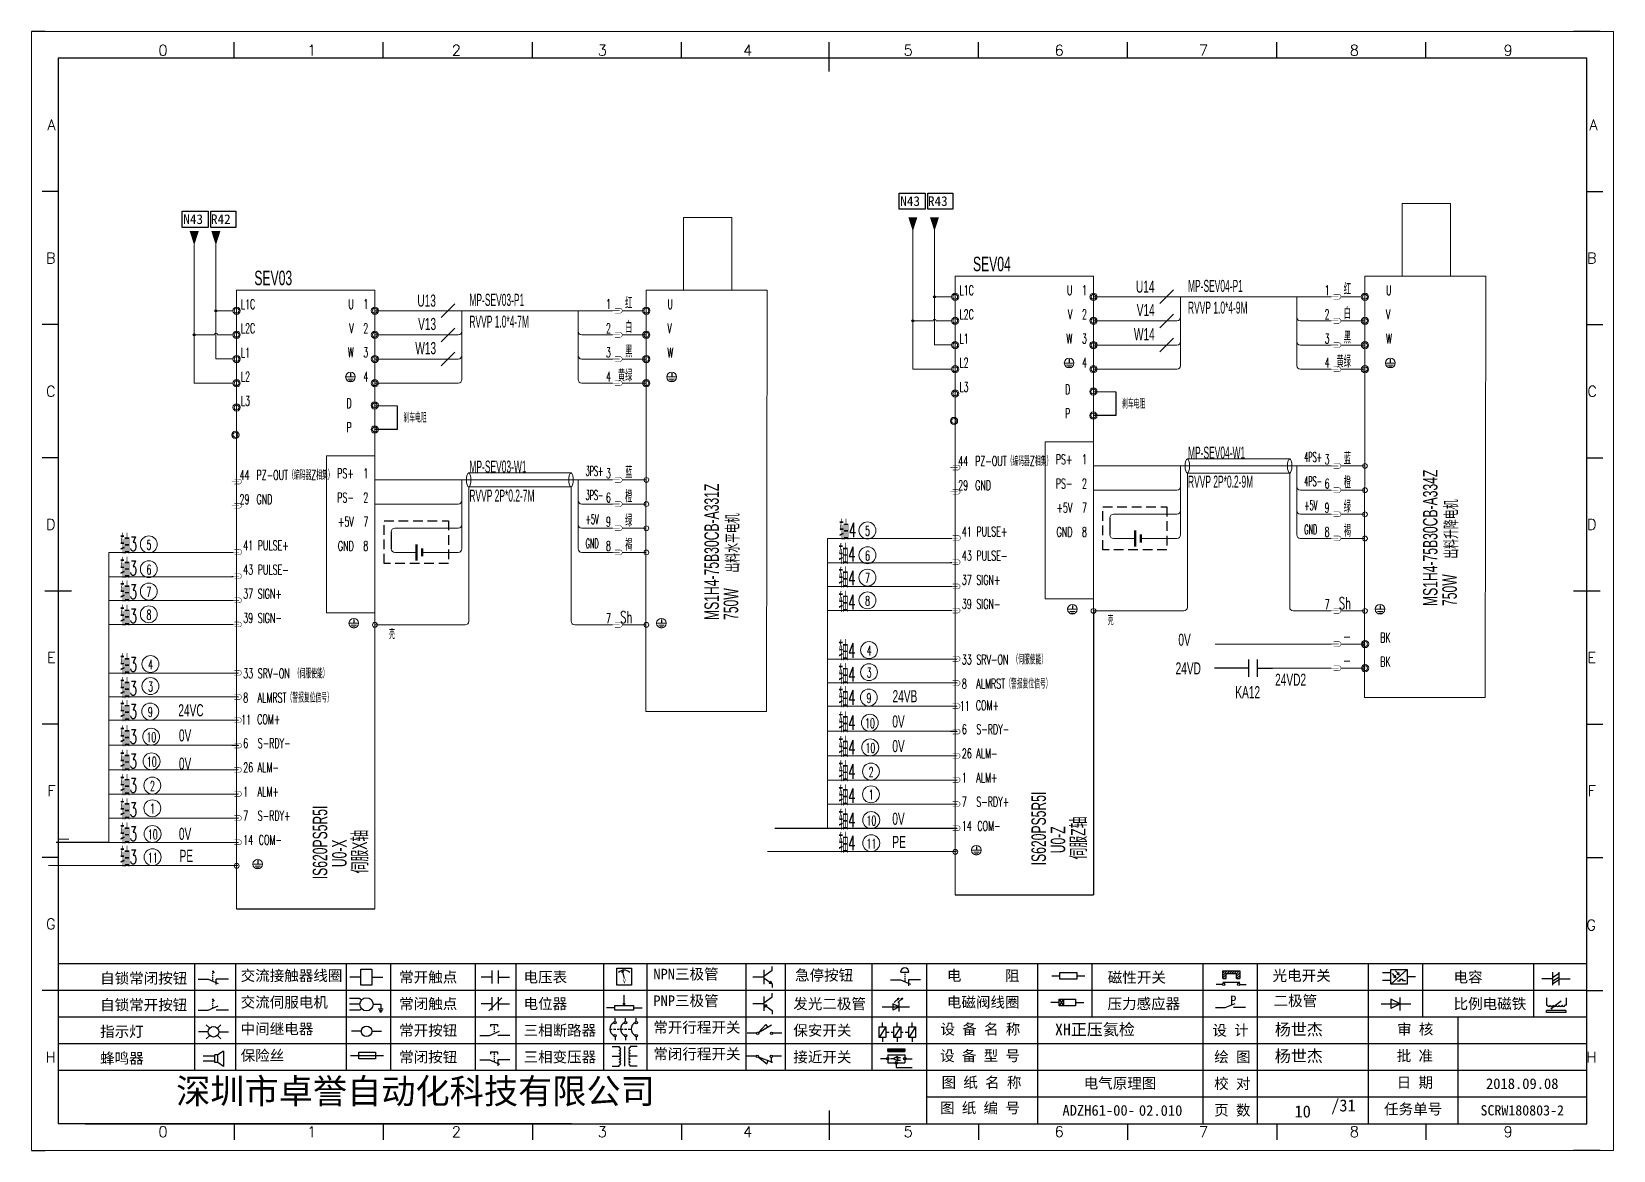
# Model space of a CAD drawing. Header units: millimetres. Extents: x 15130 to 37766, y 5931 to 11073.
# Drawn here: x 36306.5 to 36634, y 5930.6 to 6162.1 of the extents above; entities that cross this region are included whole.
import ezdxf
from ezdxf.enums import TextEntityAlignment as Align

# ---------------------------------------------------------------- set-up
doc = ezdxf.new("R2010")
doc.units = ezdxf.units.MM
doc.linetypes.add('DASHED', pattern=[0.75, 0.5, -0.25])
doc.layers.add('1', color=3, linetype='Continuous', lineweight=20)
doc.layers.add('Dimension', color=3, linetype='Continuous', lineweight=13)
for name, color, linetype in [('AE_BOR', 1, 'Continuous'), ('MISC', 2, 'Continuous'), ('SYMS', 7, 'Continuous')]:
    doc.layers.add(name, color=color, linetype=linetype)
doc.styles.get("Standard").update_dxf_attribs({"font": ''})
doc.styles.add('WD', font='romans.shx', dxfattribs={"bigfont": 'gbcbig.shx'})
doc.styles.add('样式 0', font='')
doc.styles.add('样式 8', font='arial.ttf')
doc.styles.add('汉字', font='')
doc.styles.get('Standard').set_extended_font_data('SimSun')
doc.styles.get('样式 0').set_extended_font_data('KaiTi_GB2312')
doc.styles.get('汉字').set_extended_font_data('新宋体')

msp = doc.modelspace()

# ---------------------------------------------------------------- texts
at = {"lineweight": 0, "style": 'WD', "width": 0.6}
for s, height, p in [('红', 2.5, (36579.655, 6107.609)), ('红', 2.5, (36430.888, 6104.721)), ('U', 2, (36521.986, 6107.609)), ('1', 2, (36524.986, 6107.617)), ('U', 2, (36373.219, 6104.721)), ('1', 2, (36376.219, 6104.729)), ('V', 2, (36521.986, 6102.609)), ('2', 2, (36524.986, 6102.617)), ('白', 2.5, (36579.655, 6102.609)), ('V', 2, (36373.219, 6099.721)), ('2', 2, (36376.219, 6099.729)), ('白', 2.5, (36430.888, 6099.721)), ('黑', 2.5, (36430.888, 6094.717)), ('W', 2, (36521.986, 6097.609)), ('3', 2, (36524.986, 6097.613)), ('黑', 2.5, (36579.655, 6097.605)), ('W', 2, (36373.219, 6094.721)), ('3', 2, (36376.219, 6094.725)), ('4', 2, (36524.986, 6092.609)), ('黄绿', 2.5, (36579.655, 6092.605)), ('4', 2, (36376.219, 6089.721)), ('黄绿', 2.5, (36430.888, 6089.717)), ('D', 2, (36521.545, 6087.102)), ('D', 2, (36372.778, 6084.214)), ('P', 2, (36521.545, 6082.102)), ('P', 2, (36372.778, 6079.214)), ('Sh', 2.5, (36579.655, 6042.59)), ('Sh', 2.5, (36430.888, 6039.701)), ('-', 2.5, (36579.674, 6035.735)), ('-', 2.5, (36579.674, 6030.735))]:
    msp.add_text(s, height=height, dxfattribs=at).set_placement(p, align=Align.RIGHT)
for s, p in [('L1C', (36498.594, 6107.609)), ('1', (36574.19, 6107.617)), ('U', (36586.911, 6107.609)), ('L1C', (36349.827, 6104.721)), ('1', (36425.423, 6104.729)), ('U', (36438.144, 6104.721)), ('L2C', (36498.594, 6102.609)), ('2', (36574.19, 6102.617)), ('V', (36586.911, 6102.609)), ('L2C', (36349.827, 6099.721)), ('2', (36425.423, 6099.729)), ('V', (36438.144, 6099.721)), ('L1', (36498.594, 6097.605)), ('3', (36574.19, 6097.613)), ('W', (36586.911, 6097.605)), ('L1', (36349.827, 6094.717)), ('3', (36425.423, 6094.725)), ('W', (36438.144, 6094.717)), ('L2', (36498.594, 6092.605)), ('4', (36574.19, 6092.609)), ('L2', (36349.827, 6089.717)), ('4', (36425.423, 6089.721)), ('L3', (36498.594, 6087.601)), ('L3', (36349.827, 6084.713)), ('刹车电阻', (36532.275, 6084.114)), ('刹车电阻', (36383.508, 6081.225)), ('44', (36498.344, 6072.244)), ('PZ-OUT（编码器Z相集）', (36501.844, 6072.244)), ('3', (36574.19, 6072.598)), ('44', (36349.577, 6069.355)), ('PZ-OUT（编码器Z相集）', (36353.077, 6069.355)), ('3', (36425.423, 6069.709)), ('29', (36498.344, 6067.244)), ('GND', (36501.844, 6067.244)), ('6', (36574.19, 6067.594)), ('29', (36349.577, 6064.355)), ('GND', (36353.077, 6064.355)), ('6', (36425.423, 6064.705)), ('9', (36574.19, 6062.594)), ('9', (36425.423, 6059.705)), ('41', (36499.094, 6057.669)), ('PULSE+', (36502.094, 6057.669)), ('8', (36574.19, 6057.594)), ('41', (36350.327, 6054.78)), ('PULSE+', (36353.327, 6054.78)), ('8', (36425.423, 6054.705)), ('43', (36499.094, 6052.669)), ('PULSE-', (36502.094, 6052.669)), ('43', (36350.327, 6049.78)), ('PULSE-', (36353.327, 6049.78)), ('37', (36499.094, 6047.669)), ('SIGN+', (36502.094, 6047.669)), ('37', (36350.327, 6044.78)), ('SIGN+', (36353.327, 6044.78)), ('39', (36499.094, 6042.669)), ('SIGN-', (36502.094, 6042.669)), ('7', (36574.19, 6042.594)), ('39', (36350.327, 6039.78)), ('SIGN-', (36353.327, 6039.78)), ('7', (36425.423, 6039.705)), ('BK', (36585.695, 6035.735)), ('33', (36499.094, 6031.181)), ('SRV-ON （伺服使能）', (36502.094, 6031.181)), ('BK', (36585.695, 6030.731)), ('33', (36350.327, 6028.292)), ('SRV-ON （伺服使能）', (36353.327, 6028.292)), ('ALMRST（警报复位信号） ', (36502.094, 6026.177)), ('8', (36350.327, 6023.288)), ('ALMRST（警报复位信号） ', (36353.327, 6023.288)), ('8', (36499.094, 6026.177)), ('11', (36498.688, 6021.593)), ('COM+', (36501.983, 6021.702)), ('11', (36349.921, 6018.705)), ('COM+', (36353.216, 6018.814)), ('6', (36499.094, 6016.746)), ('S-RDY-', (36502.094, 6016.746)), ('6', (36350.327, 6013.857)), ('S-RDY-', (36353.327, 6013.857)), ('26', (36499.094, 6011.742)), ('ALM- ', (36502.094, 6011.742)), ('26', (36350.327, 6008.853)), ('ALM- ', (36353.327, 6008.853)), ('1', (36499.094, 6006.753)), ('ALM+', (36502.094, 6006.753)), ('1', (36350.327, 6003.865)), ('ALM+', (36353.327, 6003.865)), ('7', (36499.094, 6001.75)), ('S-RDY+', (36502.094, 6001.75)), ('7', (36350.327, 5998.861)), ('S-RDY+', (36353.327, 5998.861)), ('14', (36499.094, 5996.75)), ('COM-', (36502.306, 5996.75)), ('14', (36350.327, 5993.861)), ('COM-', (36353.539, 5993.861))]:
    msp.add_text(s, height=2, dxfattribs=at).set_placement(p)
at = {"color": 6, "lineweight": 0, "style": 'WD', "width": 0.6}
for s, height, p in [('PS+', 2, (36521.986, 6072.594)), ('1', 2, (36524.986, 6072.594)), ('蓝', 2.5, (36579.655, 6072.59)), ('PS+', 2, (36373.219, 6069.705)), ('1', 2, (36376.219, 6069.705)), ('蓝', 2.5, (36430.888, 6069.701)), ('PS-', 2, (36521.986, 6067.594)), ('2', 2, (36524.986, 6067.594)), ('橙', 2.5, (36579.655, 6067.59)), ('PS-', 2, (36373.219, 6064.705)), ('2', 2, (36376.219, 6064.705)), ('橙', 2.5, (36430.888, 6064.701)), ('+5V', 2, (36521.986, 6062.594)), ('7', 2, (36524.986, 6062.594)), ('绿', 2.5, (36579.655, 6062.59)), ('+5V', 2, (36373.219, 6059.705)), ('7', 2, (36376.219, 6059.705)), ('绿', 2.5, (36430.888, 6059.701)), ('GND', 2, (36521.986, 6057.59)), ('8', 2, (36524.986, 6057.59)), ('褐', 2.5, (36579.655, 6057.59)), ('GND', 2, (36373.219, 6054.701)), ('8', 2, (36376.219, 6054.701)), ('褐', 2.5, (36430.888, 6054.701)), ('壳', 2, (36530.489, 6039.308)), ('壳', 2, (36381.722, 6036.419))]:
    msp.add_text(s, height=height, dxfattribs=at).set_placement(p, align=Align.RIGHT)
at = {"color": 6, "lineweight": 0, "style": 'WD', "width": 0.4}
for s, p in [('4PS+', (36569.988, 6073.09)), ('3PS+', (36421.221, 6070.201)), ('4PS-', (36569.988, 6068.09)), ('3PS-', (36421.221, 6065.201)), ('+5V', (36569.988, 6063.09)), ('+5V', (36421.221, 6060.201)), ('GND', (36569.988, 6058.09)), ('GND', (36421.221, 6055.201))]:
    msp.add_text(s, height=2, dxfattribs=at).set_placement(p)
at = {"lineweight": 0, "style": 'WD', "width": 0.6}
for s, height, p in [('轴', 4, (36474.713, 6059.138)), ('轴', 4, (36325.848, 6056.25)), ('4', 3, (36476.436, 6058.969)), ('5', 2, (36479.572, 6058.803)), ('3', 3, (36327.571, 6056.08)), ('5', 2, (36330.805, 6055.915)), ('轴', 4, (36474.595, 6054.146)), ('4', 3, (36476.318, 6053.977)), ('6', 2, (36479.572, 6053.67)), ('轴', 4, (36325.848, 6051.258)), ('3', 3, (36327.571, 6051.088)), ('6', 2, (36330.805, 6050.781)), ('轴', 4, (36474.595, 6049.23)), ('轴', 4, (36325.848, 6046.341)), ('4', 3, (36476.318, 6049.06)), ('7', 2, (36479.572, 6049.032)), ('3', 3, (36327.571, 6046.172)), ('7', 2, (36330.805, 6046.144)), ('轴', 4, (36474.595, 6044.233)), ('4', 3, (36476.318, 6044.063)), ('8', 2, (36479.572, 6044.326)), ('轴', 4, (36325.848, 6041.344)), ('3', 3, (36327.571, 6041.175)), ('8', 2, (36330.805, 6041.438)), ('轴', 4, (36474.595, 6034.213)), ('4', 3, (36476.318, 6034.043)), ('4', 2, (36479.907, 6034.039)), ('轴', 4, (36325.848, 6031.324)), ('3', 3, (36327.571, 6031.155)), ('4', 2, (36331.14, 6031.15)), ('轴', 4, (36325.848, 6026.383)), ('轴', 4, (36474.595, 6029.271)), ('4', 3, (36476.318, 6029.102)), ('3', 2, (36479.907, 6029.47)), ('3', 3, (36327.571, 6026.213)), ('3', 2, (36331.14, 6026.582)), ('轴', 4, (36474.595, 6024.491)), ('4', 3, (36476.318, 6024.322)), ('9', 2, (36479.872, 6024.203)), ('轴', 4, (36325.848, 6021.603)), ('3', 3, (36327.571, 6021.433)), ('9', 2, (36331.104, 6021.315)), ('轴', 4, (36325.848, 6016.397)), ('轴', 4, (36474.595, 6019.285)), ('4', 3, (36476.318, 6019.116)), ('10', 2, (36480.068, 6018.997)), ('3', 3, (36327.571, 6016.227)), ('10', 2, (36331.301, 6016.109)), ('轴', 4, (36474.595, 6014.189)), ('4', 3, (36476.318, 6014.019)), ('轴', 4, (36325.848, 6011.3)), ('3', 3, (36327.571, 6011.131)), ('10', 2, (36331.386, 6011.012)), ('10', 2, (36480.153, 6013.901)), ('轴', 4, (36474.595, 6009.175)), ('4', 3, (36476.318, 6009.005)), ('2', 2, (36480.306, 6008.889)), ('轴', 4, (36325.848, 6006.286)), ('3', 3, (36327.571, 6006.117)), ('2', 2, (36331.539, 6006.001)), ('轴', 4, (36474.595, 6004.167)), ('4', 3, (36476.318, 6003.998)), ('轴', 4, (36325.848, 6001.279)), ('3', 3, (36327.571, 6001.109)), ('1', 2, (36331.539, 6001.294)), ('1', 2, (36480.306, 6004.183)), ('轴', 4, (36474.595, 5999.148)), ('4', 3, (36476.318, 5998.979)), ('10', 2, (36480.361, 5998.86)), ('轴', 4, (36325.848, 5996.26)), ('3', 3, (36327.571, 5996.09)), ('10', 2, (36331.594, 5995.972)), ('轴', 4, (36474.595, 5994.36)), ('4', 3, (36476.318, 5994.191)), ('轴', 4, (36325.848, 5991.472)), ('3', 3, (36327.571, 5991.302)), ('11', 2, (36480.361, 5994.072)), ('11', 2, (36331.594, 5991.184))]:
    msp.add_text(s, height=height, dxfattribs=at).set_placement(p, align=Align.MIDDLE)
at = {"color": 0, "lineweight": -2, "char_height": 2.205}
for s, insert, width, attachment_point in [('电气原理图', (36531.834, 5944.38), 34.2306, 5), ('02.010', (36535.748, 5939.954), 5.72397, 1)]:
    msp.add_mtext(s, dxfattribs=dict(at, insert=insert, width=width, attachment_point=attachment_point))
at = {"color": 0, "linetype": 'ByBlock', "lineweight": -2, "insert": (36569.648, 5938.63), "char_height": 2.5, "width": 5.1278, "attachment_point": 5}
msp.add_mtext('10', dxfattribs=at)
at = {"layer": 'Dimension', "lineweight": 0, "style": '样式 8', "width": 0.6}
for s, height, p in [('SEV04', 3, (36501.4, 6112.542)), ('SEV03', 3, (36352.633, 6109.654)), ('24VD', 2.5, (36543.345, 6029.095)), ('24VD2', 2.5, (36563.953, 6026.756)), ('24VB', 2.5, (36484.749, 6023.336)), ('KA12', 2.5, (36555.707, 6024.171)), ('24VC', 2.5, (36336.898, 6020.428)), ('0V', 2.5, (36484.698, 6018.107)), ('0V', 2.5, (36337.013, 6015.231)), ('0V', 2.5, (36484.697, 6013.01)), ('0V', 2.5, (36337.013, 6009.375)), ('0V', 2.5, (36484.697, 5997.97)), ('0V', 2.5, (36337.013, 5994.856)), ('PE', 2.5, (36484.702, 5993.185)), ('PE', 2.5, (36337.155, 5990.297))]:
    msp.add_text(s, height=height, dxfattribs=at).set_placement(p)
for s, p in [('U14', (36538.982, 6108.099)), ('U13', (36390.215, 6105.21)), ('V14', (36539.024, 6103.259)), ('V13', (36390.256, 6100.371)), ('W14', (36539.024, 6098.259)), ('W13', (36390.256, 6095.371))]:
    msp.add_text(s, height=2.5, dxfattribs=at).set_placement(p, align=Align.RIGHT)
at = {"layer": 'Dimension', "color": 3, "lineweight": 0, "style": '样式 8'}
for s, width, p in [('MP-SEV04-P1', 0.5, (36545.914, 6108.259)), ('MP-SEV03-P1', 0.5, (36397.147, 6105.371)), ('MP-SEV04-W1', 0.5, (36545.914, 6073.744)), ('MP-SEV03-W1', 0.5, (36397.147, 6070.855)), ('0V', 0.6, (36543.918, 6035.031))]:
    msp.add_text(s, height=2.5, dxfattribs=dict(at, width=width)).set_placement(p)
at = {"layer": 'Dimension', "color": 1, "lineweight": 0, "style": '样式 8', "width": 0.5}
for s, p in [('RVVP 1.0*4-9M', (36545.914, 6106.259)), ('RVVP 1.0*4-7M', (36397.147, 6103.371)), ('RVVP 2P*0.2-9M', (36545.914, 6070.244)), ('RVVP 2P*0.2-7M', (36397.147, 6067.355))]:
    msp.add_text(s, height=2.5, dxfattribs=at).set_placement(p, align=Align.TOP_LEFT)
at = {"layer": 'Dimension', "color": 6, "lineweight": 0, "style": '样式 8', "width": 0.6}
for s, p in [('MS1H4-75B30CB-A334Z', (36597.561, 6043.251)), ('MS1H4-75B30CB-A331Z', (36448.793, 6040.362)), ('IS620PS5R5I', (36516.489, 5989.589)), ('IS620PS5R5I', (36367.721, 5986.7))]:
    msp.add_text(s, height=3, rotation=90, dxfattribs=at).set_placement(p)
at = {"layer": 'Dimension', "color": 3, "lineweight": 0, "style": '样式 8', "width": 0.6}
for s, p in [('出料升降电机', (36601.596, 6053.05)), ('出料水平电机', (36452.828, 6050.162))]:
    msp.add_text(s, height=2.5, rotation=90, dxfattribs=at).set_placement(p)
at = {"layer": 'Dimension', "lineweight": 0, "style": '样式 8', "width": 0.6}
for s, p in [('750W', (36601.561, 6043.251)), ('750W', (36452.793, 6040.362)), ('伺服Z轴', (36524.686, 5990.796)), ('伺服X轴', (36375.918, 5987.908)), ('U0-Z', (36520.489, 5992.089)), ('U0-X', (36371.721, 5989.2))]:
    msp.add_text(s, height=3, rotation=90, dxfattribs=at).set_placement(p)
at = {"layer": 'MISC', "color": 3, "char_height": 2, "width": 5.01683, "attachment_point": 1, "style": '样式 0'}
for s, insert in [('N43', (36486.348, 6128.054)), ('R43', (36492.073, 6128.054)), ('N43', (36337.927, 6124.309)), ('R42', (36343.652, 6124.309))]:
    msp.add_mtext(s, dxfattribs=dict(at, insert=insert))

# ---------------------------------------------------------------- blocks, each defined once
blk = doc.blocks.new('磁性开关')
at = {"linetype": 'ByBlock'}
h = blk.add_hatch(dxfattribs=at)
h.set_pattern_fill('ANSI31', color=256, scale=0.1, style=0)
h.paths.add_polyline_path([(-1910.88, -776.69), (-1910.88, -775.29), (-1907.69, -775.29), (-1907.69, -776.69), (-1908.31, -776.69), (-1908.31, -775.79), (-1910.25, -775.79), (-1910.25, -776.69)])
for p, q in [((-1910.91, -777.81), (-1912.09, -777.81)), ((-1910.88, -776.69), (-1910.88, -775.29)), ((-1910.88, -775.29), (-1907.69, -775.29)), ((-1910.88, -776.69), (-1910.25, -776.69)), ((-1910.88, -777.39), (-1907.69, -777.39)), ((-1910.25, -776.69), (-1910.25, -775.79)), ((-1910.25, -775.79), (-1908.31, -775.79)), ((-1908.31, -776.69), (-1908.31, -775.79)), ((-1908.31, -776.69), (-1907.69, -776.69)), ((-1907.69, -775.29), (-1907.69, -776.69)), ((-1907.66, -777.81), (-1906.48, -777.81))]:
    blk.add_line(p, q, dxfattribs=at)
for centre in [(-1910.68, -777.81), (-1907.88, -777.81)]:
    blk.add_circle(centre, 0.225, dxfattribs=at)
blk = doc.blocks.new('*U8')
at = {"linetype": 'ByBlock'}
for p, q in [((-1909.23, -780.45), (-1909.23, -780.67)), ((-1909.23, -780.45), (-1908.92, -780.84)), ((-1909.23, -780.84), (-1909.23, -781.05)), ((-1911.92, -782.07), (-1910.06, -782.07)), ((-1910.06, -782.07), (-1908.18, -782.88)), ((-1909.23, -781.23), (-1909.23, -781.44)), ((-1909.23, -781.61), (-1909.23, -781.83)), ((-1909.23, -782), (-1909.23, -782.21)), ((-1909.23, -782.38), (-1909.23, -782.43)), ((-1908.52, -783.07), (-1908.52, -782.07)), ((-1906.25, -782.07), (-1908.52, -782.07))]:
    blk.add_line(p, q, dxfattribs=at)
blk = doc.blocks.new('*U11')
at = {"linetype": 'ByBlock'}
for p, q in [((-1911.92, -792.89), (-1910.06, -792.89)), ((-1910.06, -792.89), (-1908.18, -792.08)), ((-1908.88, -791.17), (-1909.23, -790.71)), ((-1909.23, -790.71), (-1909.23, -790.92)), ((-1909.23, -791.09), (-1909.23, -791.31)), ((-1909.23, -791.48), (-1909.23, -791.69)), ((-1909.23, -791.86), (-1909.23, -792.08)), ((-1909.23, -792.25), (-1909.23, -792.47)), ((-1906.25, -792.89), (-1908.52, -792.89))]:
    blk.add_line(p, q, dxfattribs=at)
blk = doc.blocks.new('蜂鸣器')
at = {"linetype": 'ByBlock'}
for p, q in [((-1907.17, -795.53), (-1908.25, -796.26)), ((-1907.17, -795.53), (-1907.17, -798.41)), ((-1908.8, -796.48), (-1911.01, -796.48)), ((-1908.8, -797.46), (-1911.01, -797.46)), ((-1908.25, -796.26), (-1908.8, -796.26)), ((-1908.8, -797.68), (-1908.8, -796.26)), ((-1908.25, -797.68), (-1908.8, -797.68)), ((-1908.25, -797.68), (-1908.25, -796.26)), ((-1907.17, -798.41), (-1908.25, -797.68))]:
    blk.add_line(p, q, dxfattribs=at)
blk = doc.blocks.new('指示灯')
at = {"linetype": 'ByBlock'}
for p, q in [((-1854.25, -776.92), (-1856.06, -776.92)), ((-1854.62, -775.59), (-1853.97, -776.23)), ((-1854.62, -778.25), (-1853.97, -777.61)), ((-1851.9, -775.59), (-1852.54, -776.23)), ((-1851.9, -778.25), (-1852.54, -777.61)), ((-1852.26, -776.92), (-1850.45, -776.92))]:
    blk.add_line(p, q, dxfattribs=at)
blk.add_circle((-1853.26, -776.92), 0.992, dxfattribs=at)
blk = doc.blocks.new('光电开关')
at = {"linetype": 'ByBlock'}
h = blk.add_hatch(dxfattribs=at)
h.set_pattern_fill('ANSI31', color=256, scale=0.01, style=0)
h.set_pattern_definition([(45, (0.172267, 0), (-0.0224506403, 0.0224506403), [])])
h.paths.add_polyline_path([(-1882.44, -776.34), (-1882.5, -775.91), (-1882.68, -776.07)])
h.paths.add_polyline_path([(-1882.86, -776.23), (-1882.44, -776.34), (-1882.68, -776.07)])
h.paths.add_polyline_path([(-1883.05, -776.88), (-1883.11, -776.45), (-1883.29, -776.61)])
h.paths.add_polyline_path([(-1883.47, -776.77), (-1883.05, -776.88), (-1883.29, -776.61)])
for p, q in [((-1884.01, -775.96), (-1885.56, -775.96)), ((-1884.01, -777.39), (-1885.56, -777.39)), ((-1880.91, -775.3), (-1884.01, -778.05)), ((-1883.75, -776.09), (-1883.05, -776.88)), ((-1883.11, -776.45), (-1883.47, -776.77)), ((-1883.05, -776.88), (-1883.47, -776.77)), ((-1883.14, -775.55), (-1882.44, -776.34)), ((-1883.05, -776.88), (-1883.11, -776.45)), ((-1882.5, -775.91), (-1882.86, -776.23)), ((-1882.44, -776.34), (-1882.86, -776.23)), ((-1882.78, -777.47), (-1882.23, -777.47)), ((-1882.44, -776.34), (-1882.5, -775.91)), ((-1882.23, -777.47), (-1882.23, -777.14)), ((-1882.23, -777.14), (-1881.78, -777.14)), ((-1881.78, -777.47), (-1881.78, -777.14)), ((-1881.23, -777.47), (-1881.78, -777.47)), ((-1879.37, -776.67), (-1880.91, -776.67))]:
    blk.add_line(p, q, dxfattribs=at)
blk.add_lwpolyline([(-1884.01, -775.3), (-1880.91, -775.3), (-1880.91, -778.05), (-1884.01, -778.05)], close=True, dxfattribs=at)
blk = doc.blocks.new('交流接触器线圈')
at = {"linetype": 'ByBlock'}
for p, q in [((-1880.82, -781.77), (-1882.87, -781.77)), ((-1878.72, -781.77), (-1876.67, -781.77))]:
    blk.add_line(p, q, dxfattribs=at)
blk.add_lwpolyline([(-1880.82, -780.28), (-1878.72, -780.28), (-1878.72, -783.26), (-1880.82, -783.26)], close=True, dxfattribs=at)
blk = doc.blocks.new('交流伺服电机')
at = {"linetype": 'ByBlock'}
for p, q in [((-1880.97, -785.75), (-1882.94, -785.75)), ((-1880.97, -786.85), (-1882.94, -786.85)), ((-1880.97, -785.75), (-1880.65, -786.03)), ((-1878.49, -786.85), (-1877.07, -786.85)), ((-1877.07, -786.85), (-1877.07, -787.72)), ((-1880.97, -787.94), (-1882.94, -787.94)), ((-1880.97, -787.94), (-1880.65, -787.67)), ((-1877.54, -787.72), (-1876.59, -787.72)), ((-1877.38, -788.01), (-1876.75, -788.01)), ((-1877.23, -788.29), (-1876.9, -788.29))]:
    blk.add_line(p, q, dxfattribs=at)
blk.add_circle((-1879.73, -786.85), 1.24, dxfattribs=at)
blk = doc.blocks.new('中间继电器')
at = {"linetype": 'ByBlock'}
for p, q in [((-1880.72, -791.92), (-1882.54, -791.92)), ((-1878.74, -791.92), (-1876.92, -791.92))]:
    blk.add_line(p, q, dxfattribs=at)
blk.add_circle((-1879.73, -791.92), 0.992, dxfattribs=at)
blk = doc.blocks.new('保险丝')
at = {"linetype": 'ByBlock'}
blk.add_line((-1882.72, -796.49), (-1876.55, -796.49), dxfattribs=at)
blk.add_lwpolyline([(-1881.2, -795.86), (-1878.06, -795.86), (-1878.06, -797.12), (-1881.2, -797.12)], close=True, dxfattribs=at)
blk = doc.blocks.new('常开按钮')
at = {"linetype": 'ByBlock'}
for p, q in [((-1910.06, -787.73), (-1908.18, -786.93)), ((-1909.9, -785.68), (-1908.56, -785.68)), ((-1909.9, -785.68), (-1909.9, -786.07)), ((-1909.23, -785.68), (-1909.23, -785.89)), ((-1909.23, -786.06), (-1909.23, -786.28)), ((-1909.23, -786.45), (-1909.23, -786.67)), ((-1909.23, -786.84), (-1909.23, -787.05)), ((-1908.56, -785.68), (-1908.56, -786.07)), ((-1911.92, -787.73), (-1910.06, -787.73)), ((-1909.23, -787.22), (-1909.23, -787.38)), ((-1906.25, -787.73), (-1908.52, -787.73))]:
    blk.add_line(p, q, dxfattribs=at)
blk = doc.blocks.new('常开触点')
at = {"linetype": 'ByBlock'}
for p, q in [((-1853.82, -782.99), (-1853.82, -780.56)), ((-1852.6, -782.99), (-1852.6, -780.56)), ((-1853.82, -781.77), (-1855.88, -781.77)), ((-1852.6, -781.77), (-1850.55, -781.77))]:
    blk.add_line(p, q, dxfattribs=at)
blk = doc.blocks.new('常闭触点')
at = {"linetype": 'ByBlock'}
for p, q in [((-1853.82, -786.77), (-1855.88, -786.77)), ((-1852.01, -785.66), (-1854.43, -788.1)), ((-1853.82, -787.99), (-1853.82, -785.56)), ((-1852.6, -787.99), (-1852.6, -785.56)), ((-1852.6, -786.77), (-1850.55, -786.77))]:
    blk.add_line(p, q, dxfattribs=at)
blk = doc.blocks.new('常闭按钮')
at = {"linetype": 'ByBlock'}
for p, q in [((-1856.13, -792.28), (-1854.28, -792.28)), ((-1854.28, -792.28), (-1852.4, -793.09)), ((-1854.11, -790.83), (-1852.77, -790.83)), ((-1854.11, -790.83), (-1854.11, -791.22)), ((-1853.44, -790.83), (-1853.44, -791.04)), ((-1853.44, -791.21), (-1853.44, -791.43)), ((-1853.44, -791.6), (-1853.44, -791.82)), ((-1853.44, -791.99), (-1853.44, -792.2)), ((-1853.44, -792.37), (-1853.44, -792.53)), ((-1852.77, -790.83), (-1852.77, -791.22)), ((-1850.47, -792.28), (-1852.73, -792.28)), ((-1852.73, -792.28), (-1852.73, -793.43))]:
    blk.add_line(p, q, dxfattribs=at)
blk = doc.blocks.new('电磁阀线圈')
at = {"linetype": 'ByBlock'}
for p, q in [((-1854.61, -795.92), (-1853.75, -797.16)), ((-1853.75, -795.92), (-1854.61, -797.16)), ((-1853.75, -795.92), (-1853.75, -797.16)), ((-1854.61, -796.54), (-1856.17, -796.54)), ((-1851.53, -796.54), (-1849.97, -796.54))]:
    blk.add_line(p, q, dxfattribs=at)
blk.add_lwpolyline([(-1854.61, -795.92), (-1851.53, -795.92), (-1851.53, -797.16), (-1854.61, -797.16)], close=True, dxfattribs=at)
blk = doc.blocks.new('电压表')
at = {"linetype": 'ByBlock'}
for p, q in [((-1814.84, -780.75), (-1814.91, -781.13)), ((-1814.6, -781.05), (-1814.91, -781.13)), ((-1814.84, -780.75), (-1814.46, -782.26)), ((-1814.84, -780.75), (-1814.6, -781.05))]:
    blk.add_line(p, q, dxfattribs=at)
blk.add_lwpolyline([(-1815.84, -780.34), (-1813.07, -780.34), (-1813.07, -783.49), (-1815.84, -783.49)], close=True, dxfattribs=at)
blk.add_arc((-1814.46, -782.26), 1.56, 46.8313, 133.1687, dxfattribs=at)
at = {"linetype": 'ByBlock', "insert": (-1814.7, -782.39), "char_height": 0.75, "width": 0.6768, "attachment_point": 1}
blk.add_mtext('V', dxfattribs=at)
blk = doc.blocks.new('电位器')
at = {"linetype": 'ByBlock'}
for p, q in [((-1814.45, -787.3), (-1814.62, -786.96)), ((-1814.62, -786.96), (-1814.27, -786.96)), ((-1814.45, -787.3), (-1814.45, -785.39)), ((-1814.45, -787.3), (-1814.27, -786.96)), ((-1816.21, -787.75), (-1817.79, -787.75)), ((-1812.68, -787.75), (-1811.1, -787.75))]:
    blk.add_line(p, q, dxfattribs=at)
blk.add_lwpolyline([(-1816.21, -787.3), (-1812.68, -787.3), (-1812.68, -788.2), (-1816.21, -788.2)], close=True, dxfattribs=at)
blk = doc.blocks.new('三相断路器')
at = {"linetype": 'ByBlock'}
for p, q in [((-1816.17, -790.33), (-1816.17, -789.7)), ((-1814.17, -790.33), (-1814.17, -789.7)), ((-1812.18, -790.33), (-1812.18, -789.7)), ((-1817.14, -791.74), (-1816.72, -791.74)), ((-1816.45, -791.74), (-1816.03, -791.74)), ((-1815.76, -791.74), (-1815.34, -791.74)), ((-1815.07, -791.74), (-1814.65, -791.74)), ((-1814.38, -791.74), (-1813.96, -791.74)), ((-1813.69, -791.74), (-1813.27, -791.74)), ((-1816.17, -793.19), (-1816.17, -793.83)), ((-1814.17, -793.19), (-1814.17, -793.83)), ((-1812.18, -793.19), (-1812.18, -793.83))]:
    blk.add_line(p, q, dxfattribs=at)
for centre in [(-1816.17, -790.55), (-1816.17, -792.98), (-1814.17, -790.55), (-1814.17, -792.98), (-1812.18, -790.55), (-1812.18, -792.98)]:
    blk.add_circle(centre, 0.219, dxfattribs=at)
for centre in [(-1815.81, -791.74), (-1813.82, -791.74), (-1811.83, -791.74)]:
    blk.add_arc(centre, 1.32, 115.5791, 244.4209, dxfattribs=at)
blk = doc.blocks.new('三相变压器')
at = {"linetype": 'ByBlock'}
for p, q in [((-1816.69, -795.03), (-1815.37, -795.03)), ((-1815.37, -795.03), (-1815.37, -795.24)), ((-1814.34, -798.7), (-1814.34, -795.04)), ((-1812, -795.03), (-1813.32, -795.03)), ((-1813.32, -795.03), (-1813.32, -795.24)), ((-1816.69, -796.87), (-1815.37, -796.87)), ((-1816.69, -798.71), (-1815.37, -798.71)), ((-1815.37, -798.71), (-1815.37, -798.5)), ((-1812, -796.87), (-1813.32, -796.87)), ((-1813.32, -798.71), (-1813.32, -798.5)), ((-1812, -798.71), (-1813.32, -798.71))]:
    blk.add_line(p, q, dxfattribs=at)
for centre, start, end in [((-1815.37, -795.51), 270, 90), ((-1815.37, -796.06), 270, 90), ((-1813.32, -795.51), 90, 270), ((-1813.32, -796.06), 90, 270), ((-1815.37, -796.6), 270, 90), ((-1815.37, -797.14), 270, 90), ((-1815.37, -797.68), 270, 90), ((-1815.37, -798.23), 270, 90), ((-1813.32, -796.6), 90, 270), ((-1813.32, -797.14), 90, 270), ((-1813.32, -797.68), 90, 270), ((-1813.32, -798.23), 90, 270)]:
    blk.add_arc(centre, 0.271, start, end, dxfattribs=at)
blk = doc.blocks.new('压力感应器')
at = {"linetype": 'ByBlock'}
for p, q in [((-1817.44, -777.73), (-1815.59, -777.73)), ((-1815.59, -777.73), (-1813.71, -776.93)), ((-1811.78, -777.73), (-1814.05, -777.73))]:
    blk.add_line(p, q, dxfattribs=at)
at = {"linetype": 'ByBlock', "insert": (-1814.65, -775.48), "char_height": 1.68, "width": 1.2242, "attachment_point": 1}
blk.add_mtext('{\\fNSimSun|b0|i0|c134|p49;P}', dxfattribs=at)
blk = doc.blocks.new('二极管')
at = {"linetype": 'ByBlock'}
for p, q in [((-1787.52, -776.77), (-1781.92, -776.77)), ((-1783.97, -776.77), (-1785.69, -775.9)), ((-1785.69, -775.9), (-1785.69, -777.65)), ((-1783.97, -776.77), (-1785.69, -777.65)), ((-1783.97, -777.99), (-1783.97, -775.56))]:
    blk.add_line(p, q, dxfattribs=at)
blk = doc.blocks.new('NPN三极管')
at = {"linetype": 'ByBlock'}
for p, q in [((-1785.73, -780.61), (-1785.73, -783.32)), ((-1785.73, -781.82), (-1784.15, -780.66)), ((-1784.15, -780.66), (-1784.15, -779.98)), ((-1785.73, -781.97), (-1787.81, -781.97)), ((-1785.73, -782.11), (-1784.15, -783.27)), ((-1784.41, -782.73), (-1784.74, -783.18)), ((-1784.15, -783.27), (-1784.74, -783.18)), ((-1784.15, -783.27), (-1784.41, -782.73)), ((-1784.15, -783.27), (-1784.15, -783.96))]:
    blk.add_line(p, q, dxfattribs=at)
blk = doc.blocks.new('PNP三极管')
at = {"linetype": 'ByBlock'}
for p, q in [((-1784.9, -786.74), (-1786.98, -786.74)), ((-1784.9, -785.38), (-1784.9, -788.09)), ((-1784.9, -786.59), (-1783.32, -785.43)), ((-1784.9, -786.88), (-1783.32, -788.04)), ((-1784.9, -786.88), (-1784.31, -786.97)), ((-1784.9, -786.88), (-1784.64, -787.42)), ((-1784.31, -786.97), (-1784.64, -787.42)), ((-1783.32, -785.43), (-1783.32, -784.75)), ((-1783.32, -788.04), (-1783.32, -788.73))]:
    blk.add_line(p, q, dxfattribs=at)
blk = doc.blocks.new('常开行程开关')
at = {"linetype": 'ByBlock'}
for p, q in [((-1786.29, -792.3), (-1788.01, -792.3)), ((-1785.89, -792.17), (-1784.52, -790.62)), ((-1785.89, -792.17), (-1783.43, -790.72)), ((-1784.52, -790.62), (-1784.19, -791.17)), ((-1781.48, -792.3), (-1783.21, -792.3))]:
    blk.add_line(p, q, dxfattribs=at)
for centre in [(-1786.07, -792.3), (-1783.42, -792.3)]:
    blk.add_circle(centre, 0.219, dxfattribs=at)
blk = doc.blocks.new('常闭行程开关')
at = {"linetype": 'ByBlock'}
for p, q in [((-1786.34, -796.62), (-1788.07, -796.62)), ((-1785.93, -796.72), (-1783.25, -797.7)), ((-1785.93, -796.72), (-1784.3, -798)), ((-1784.3, -798), (-1784.08, -797.4)), ((-1783.48, -796.84), (-1783.48, -797.85)), ((-1781.54, -796.62), (-1783.26, -796.62))]:
    blk.add_line(p, q, dxfattribs=at)
for centre in [(-1786.12, -796.62), (-1783.48, -796.62)]:
    blk.add_circle(centre, 0.219, dxfattribs=at)
blk = doc.blocks.new('电容')
at = {"linetype": 'ByBlock'}
for p, q in [((-1756.08, -782.99), (-1756.08, -780.56)), ((-1754.86, -780.79), (-1756.08, -781.55)), ((-1754.86, -782.99), (-1754.86, -780.56)), ((-1756.08, -781.77), (-1758.13, -781.77)), ((-1754.86, -781.44), (-1756.08, -782.2)), ((-1754.86, -781.99), (-1756.08, -782.75)), ((-1754.86, -781.77), (-1752.81, -781.77))]:
    blk.add_line(p, q, dxfattribs=at)
blk = doc.blocks.new('发光二极管')
at = {"linetype": 'ByBlock'}
for p, q in [((-1758.01, -786.77), (-1752.89, -786.77)), ((-1754.84, -786.77), (-1756.04, -786.16)), ((-1756.04, -786.16), (-1756.04, -787.39)), ((-1754.84, -786.77), (-1756.04, -787.39)), ((-1755.78, -785.92), (-1754.89, -785.14)), ((-1754.89, -785.14), (-1755.2, -785.22)), ((-1755.2, -785.22), (-1755.01, -785.43)), ((-1755.08, -785.92), (-1754.18, -785.14)), ((-1754.89, -785.14), (-1755.01, -785.43)), ((-1754.84, -787.63), (-1754.84, -785.92)), ((-1754.18, -785.14), (-1754.49, -785.22)), ((-1754.49, -785.22), (-1754.31, -785.43)), ((-1754.18, -785.14), (-1754.31, -785.43))]:
    blk.add_line(p, q, dxfattribs=at)
blk = doc.blocks.new('比例电磁阀')
at = {"linetype": 'ByBlock'}
for p, q in [((-1757.26, -775.38), (-1757.26, -776.71)), ((-1757.26, -776.71), (-1757.05, -776.71)), ((-1753.6, -777.73), (-1757.25, -777.73)), ((-1757.25, -778.13), (-1757.25, -777.73)), ((-1753.6, -778.13), (-1757.25, -778.13)), ((-1754.5, -775.98), (-1756.35, -777.44)), ((-1756.35, -777.44), (-1756.25, -777.25)), ((-1756.35, -777.44), (-1756.15, -777.38)), ((-1756.15, -777.38), (-1756.25, -777.25)), ((-1753.58, -776.71), (-1753.8, -776.71)), ((-1753.6, -777.73), (-1753.6, -778.13)), ((-1753.58, -775.38), (-1753.58, -776.71))]:
    blk.add_line(p, q, dxfattribs=at)
for centre in [(-1756.78, -776.71), (-1756.24, -776.71), (-1755.7, -776.71), (-1755.15, -776.71), (-1754.61, -776.71), (-1754.07, -776.71)]:
    blk.add_arc(centre, 0.271, 180, 0, dxfattribs=at)
blk = doc.blocks.new('保安开关')
at = {"linetype": 'ByBlock'}
for p, q in [((-1757.96, -790.79), (-1757.96, -789.97)), ((-1755.17, -790.79), (-1755.17, -789.97)), ((-1752.39, -790.79), (-1752.39, -789.97)), ((-1757.33, -790.79), (-1758.6, -792.81)), ((-1757.96, -792.81), (-1757.96, -793.62)), ((-1757.33, -791.8), (-1756.72, -791.8)), ((-1756.35, -791.8), (-1755.89, -791.8)), ((-1754.54, -790.79), (-1755.81, -792.81)), ((-1755.17, -792.81), (-1755.17, -793.62)), ((-1754.52, -791.8), (-1754.06, -791.8)), ((-1753.69, -791.8), (-1753.08, -791.8)), ((-1751.75, -790.79), (-1753.02, -792.81)), ((-1752.39, -792.81), (-1752.39, -793.62))]:
    blk.add_line(p, q, dxfattribs=at)
for points in [[(-1758.6, -790.79), (-1757.33, -790.79), (-1757.33, -792.81), (-1758.6, -792.81)], [(-1755.81, -790.79), (-1754.54, -790.79), (-1754.54, -792.81), (-1755.81, -792.81)], [(-1753.02, -790.79), (-1751.75, -790.79), (-1751.75, -792.81), (-1753.02, -792.81)]]:
    blk.add_lwpolyline(points, close=True, dxfattribs=at)
blk = doc.blocks.new('接近开关')
at = {"linetype": 'ByBlock'}
h = blk.add_hatch(dxfattribs=at)
h.set_pattern_fill('ANSI31', color=256, scale=0.01, style=0)
h.set_pattern_definition([(45, (-89.131516, -30.795668), (-0.0224506403, 0.0224506403), [])])
h.paths.add_polyline_path([(-1516.96, -1123.35), (-1516.96, -1122.85), (-1513.76, -1122.85), (-1513.76, -1123.35)])
for p, q in [((-1517.18, -1124.71), (-1518.36, -1124.71)), ((-1516.96, -1123.35), (-1516.96, -1122.85)), ((-1516.96, -1122.85), (-1513.76, -1122.85)), ((-1516.96, -1123.35), (-1513.76, -1123.35)), ((-1516.96, -1123.95), (-1513.76, -1123.95)), ((-1516.96, -1123.95), (-1516.96, -1125.47)), ((-1516.96, -1125.47), (-1513.76, -1125.47)), ((-1515.91, -1124.71), (-1516.45, -1124.71)), ((-1515.11, -1124.31), (-1515.91, -1124.71)), ((-1515.11, -1125.11), (-1515.91, -1124.71)), ((-1515.33, -1124.53), (-1515.17, -1124.53)), ((-1515.33, -1124.88), (-1515.17, -1124.88)), ((-1515.25, -1124.45), (-1515.25, -1124.61)), ((-1515.11, -1124.31), (-1515.11, -1125.11)), ((-1515.11, -1124.48), (-1514.58, -1124.48)), ((-1515.11, -1124.94), (-1514.58, -1124.94)), ((-1513.76, -1122.85), (-1513.76, -1123.35)), ((-1513.76, -1123.95), (-1513.76, -1125.47)), ((-1513.54, -1124.71), (-1512.36, -1124.71)), ((-1515.36, -1125.69), (-1515.36, -1126.36)), ((-1515.36, -1126.36), (-1512.36, -1126.36))]:
    blk.add_line(p, q, dxfattribs=at)
for centre in [(-1516.96, -1124.71), (-1515.36, -1125.47), (-1513.76, -1124.71)]:
    blk.add_circle(centre, 0.225, dxfattribs=at)
blk = doc.blocks.new('电阻')
at = {"linetype": 'ByBlock'}
for p, q in [((-3.09, 0), (-1.57, 0)), ((1.57, 0), (3.09, 0))]:
    blk.add_line(p, q, dxfattribs=at)
blk.add_lwpolyline([(-1.57, 0.63), (1.57, 0.63), (1.57, -0.63), (-1.57, -0.63)], close=True, dxfattribs=at)
blk = doc.blocks.new('急停按钮')
at = {"linetype": 'ByBlock'}
for p, q in [((-1.86, 0), (0, 0)), ((0, 0), (1.88, -0.81)), ((0.06, 1.45), (1.61, 1.45)), ((0.83, 1.45), (0.83, 1.24)), ((0.83, 1.07), (0.83, 0.85)), ((0.83, 0.68), (0.83, 0.47)), ((0.83, 0.29), (0.83, 0.08)), ((3.81, 0), (1.54, 0)), ((1.54, 0), (1.54, -1.15)), ((0.83, -0.09), (0.83, -0.24))]:
    blk.add_line(p, q, dxfattribs=at)
blk.add_arc((0.83, 1.45), 0.774, 0, 180)
blk = doc.blocks.new('电控横A4')
for p, q in [((292, -5), (5, -5)), ((5, -5), (5, -205)), ((292, -205), (292, -5)), ((10.03, -205), (289.53, -205)), ((130.8, -205), (190.75, -205)), ((190.75, -205), (259.54, -205))]:
    blk.add_line(p, q)
at = {"lineweight": 9, "ltscale": 0.1}
for p, q in [((5, -151.57), (7, -151.57)), ((101.34, -205), (130.8, -205)), ((129.44, -205), (129.44, -205)), ((129.44, -205), (129.44, -205)), ((129.44, -205), (129.44, -205)), ((129.44, -205), (129.44, -205))]:
    blk.add_line(p, q, dxfattribs=at)
at = {"linetype": 'ByBlock'}
for p, q in [((292, -175), (5, -175)), ((292, -180), (5, -180)), ((292, -185), (5, -185)), ((292, -190), (5, -190)), ((292, -195), (5, -195)), ((292, -200), (168.03, -200))]:
    blk.add_line(p, q, dxfattribs=at)
at = {"color": 0, "lineweight": -2}
for p, q in [((30.58, -175), (30.58, -195)), ((38.26, -175), (38.26, -195)), ((59.05, -175), (59.05, -195)), ((67.4, -175), (67.4, -195)), ((83.26, -175), (83.26, -195)), ((90.91, -175), (90.91, -195)), ((107.4, -175), (107.4, -195)), ((115.5, -175), (115.5, -195)), ((134.12, -175), (134.12, -195)), ((141.48, -175), (141.48, -195)), ((157.79, -175), (157.79, -195)), ((168.03, -175), (168.03, -204.92)), ((188.84, -175), (188.84, -185)), ((199.08, -175), (199.08, -185)), ((219.89, -175), (219.89, -185)), ((230.12, -175), (230.12, -185)), ((250.93, -175), (250.93, -185)), ((261.17, -175), (261.17, -185)), ((281.98, -175), (281.98, -185)), ((188.84, -185), (188.84, -204.92)), ((219.89, -185), (219.89, -205)), ((230.12, -185), (230.12, -205)), ((250.93, -185), (250.93, -205)), ((267.79, -185), (267.79, -205))]:
    blk.add_line(p, q, dxfattribs=at)
at = {"color": 0, "ltscale": 2}
for p, q in [((292, -205), (292, -183.55)), ((101.34, -205), (5, -205)), ((259.54, -205), (289.53, -205)), ((259.54, -205), (292, -205))]:
    blk.add_line(p, q, dxfattribs=at)
at = {"layer": 'AE_BOR', "lineweight": 30}
for p, q in [((2.53, 0), (0, 0)), ((294.53, 0), (289.53, 0)), ((0, -210), (2.53, -210)), ((294.53, -210), (289.53, -210))]:
    blk.add_line(p, q, dxfattribs=at)
at = {"layer": 'AE_BOR', "color": 1, "lineweight": 15}
for p, q in [((0, 0), (297, 0)), ((0, -210), (0, 0)), ((297, 0), (297, -210)), ((297, -210), (0, -210))]:
    blk.add_line(p, q, dxfattribs=at)
at = {"layer": 'AE_BOR'}
for p, q in [((38.03, -5), (38.03, -2)), ((66.03, -5), (66.03, -2)), ((94.03, -5), (94.03, -2)), ((122.03, -5), (122.03, -2)), ((149.78, -5), (149.78, -2)), ((177.78, -5), (177.78, -2)), ((205.78, -5), (205.78, -2)), ((233.78, -5), (233.78, -2)), ((261.78, -5), (261.78, -2)), ((5, -30), (2, -30)), ((292, -30), (295, -30)), ((5, -55), (2, -55)), ((292, -55), (295, -55)), ((5, -80), (2, -80)), ((292, -80), (295, -80)), ((5, -130), (2, -130)), ((292, -130), (295, -130)), ((5, -155), (2, -155)), ((292, -155), (295, -155)), ((5, -180), (2, -180)), ((292, -180), (295, -180)), ((38.03, -205), (38.03, -208)), ((66.03, -205), (66.03, -208)), ((94.03, -205), (94.03, -208)), ((122.03, -205), (122.03, -208)), ((149.78, -205), (149.78, -208)), ((177.78, -205), (177.78, -208)), ((205.78, -205), (205.78, -208)), ((233.78, -205), (233.78, -208)), ((261.78, -205), (261.78, -208))]:
    blk.add_line(p, q, dxfattribs=at)
at = {"layer": 'AE_BOR', "color": 2, "lineweight": 30}
for p, q in [((149.78, -7.5), (149.78, -2.5)), ((2.5, -105), (7.5, -105)), ((289.5, -105), (294.5, -105)), ((149.78, -202.5), (149.78, -207.5)), ((149.78, -205), (149.78, -207.5))]:
    blk.add_line(p, q, dxfattribs=at)
at = {"linetype": 'ByBlock'}
for name, p in [('*U8', (1943.19, 604.18)), ('交流接触器线圈', (1942.62, 604.27)), ('常开触点', (1940.27, 604.3)), ('电压表', (1925.71, 604.52)), ('NPN三极管', (1923.2, 604.5)), ('磁性开关', (2134.53, 598.96)), ('光电开关', (2139.22, 599.27)), ('电容', (2041.69, 603.98)), ('电位器', (1925.71, 604.52)), ('PNP三极管', (1922.37, 604.27)), ('压力感应器', (2039.72, 594.52)), ('*U11', (1943.19, 609.18)), ('交流伺服电机', (1942.62, 604.27)), ('常闭触点', (1940.27, 604.3)), ('发光二极管', (1917.72, 603.69)), ('电磁阀线圈', (2047.53, 614.3)), ('二极管', (2040.91, 594.27)), ('比例电磁阀', (2041.69, 593.98)), ('指示灯', (1887.41, 589.18)), ('中间继电器', (1942.62, 604.27)), ('常开按钮', (1996.06, 599.3)), ('三相断路器', (1925.71, 604.52)), ('常开行程开关', (1922.37, 604.27)), ('保安开关', (1917.72, 603.98)), ('蜂鸣器', (1943.19, 604.18)), ('保险丝', (1942.62, 604.27)), ('常闭按钮', (1940.27, 599.3)), ('三相变压器', (1925.71, 604.52)), ('常闭行程开关', (1922.37, 604.27)), ('接近开关', (1677.72, 931.9))]:
    blk.add_blockref(name, p, dxfattribs=at)
for name, p in [('急停按钮', (163.12, -177.98)), ('电阻', (194.66, -177.22))]:
    blk.add_blockref(name, p)
at = {"char_height": 2, "attachment_point": 1, "style": '汉字'}
for s, insert in [('{\\fKaiTi_GB2312|b0|i0|c134|p49;自锁常闭按钮}', (12.86, -176.69)), ('{\\fKaiTi_GB2312|b0|i0|c134|p49;交流接触器线圈}', (39.25, -176.19)), ('{\\fKaiTi_GB2312|b0|i0|c134|p49;常开触点}', (69.01, -176.48)), ('{\\fKaiTi_GB2312|b0|i0|c134|p49;电压表}', (92.37, -176.47)), ('{\\fKaiTi_GB2312|b0|i0|c134|p49;NPN三极管}', (116.73, -175.91)), ('{\\fKaiTi_GB2312|b0|i0|c134|p49;急停按钮}', (143.35, -176.12)), ('{\\fKaiTi_GB2312|b0|i0|c134|p49;电      阻}', (171.86, -176.19)), ('{\\fKaiTi_GB2312|b0|i0|c134|p49;磁性开关}', (202.07, -176.53)), ('{\\fKaiTi_GB2312|b0|i0|c134|p49;光电开关}', (233.02, -176.19)), ('{\\fKaiTi_GB2312|b0|i0|c134|p49;电容}', (267, -176.48)), ('{\\fKaiTi_GB2312|b0|i0|c134|p49;交流伺服电机}', (39.25, -181.19)), ('{\\fKaiTi_GB2312|b0|i0|c134|p49;电位器}', (92.37, -181.47)), ('{\\fKaiTi_GB2312|b0|i0|c134|p49;PNP三极管}', (116.73, -180.91)), ('{\\fKaiTi_GB2312|b0|i0|c134|p49;电磁阀线圈}', (171.86, -181.19)), ('{\\fKaiTi_GB2312|b0|i0|c134|p49;压力感应器}', (202.02, -181.47)), ('{\\fKaiTi_GB2312|b0|i0|c134|p49;二极管}', (233.2, -180.91)), ('{\\fKaiTi_GB2312|b0|i0|c134|p49;自锁常开按钮}', (12.86, -181.69)), ('{\\fKaiTi_GB2312|b0|i0|c134|p49;常闭触点}', (69.01, -181.48)), ('{\\fKaiTi_GB2312|b0|i0|c134|p49;发光二极管}', (143.02, -181.48)), ('{\\fKaiTi_GB2312|b0|i0|c134|p49;比例电磁铁}', (267, -181.48)), ('{\\fKaiTi_GB2312|b0|i0|c134|p49;指示灯}', (12.86, -186.69)), ('{\\fKaiTi_GB2312|b0|i0|c134|p49;中间继电器}', (39.25, -186.19)), ('{\\fKaiTi_GB2312|b0|i0|c134|p49;常开按钮}', (69.01, -186.48)), ('{\\fKaiTi_GB2312|b0|i0|c134|p49;三相断路器}', (92.37, -186.47)), ('{\\fKaiTi_GB2312|b0|i0|c134|p49;常开行程开关}', (116.73, -185.91)), ('{\\fKaiTi_GB2312|b0|i0|c134|p49;保安开关}', (143.02, -186.48)), ('{\\fKaiTi_GB2312|b0|i0|c134|p0;设 备 名 称}', (170.65, -186.24)), ('{\\fKaiTi_GB2312|b0|i0|c134|p0;设 计}', (221.72, -186.46)), ('{\\fKaiTi_GB2312|b0|i0|c134|p0;审 核}', (256.39, -186.25)), ('{\\fKaiTi_GB2312|b0|i0|c134|p49;蜂鸣器}', (12.86, -191.69)), ('{\\fKaiTi_GB2312|b0|i0|c134|p49;保险丝}', (39.25, -191.19)), ('{\\fKaiTi_GB2312|b0|i0|c134|p49;常闭按钮}', (69.01, -191.48)), ('{\\fKaiTi_GB2312|b0|i0|c134|p49;三相变压器}', (92.37, -191.47)), ('{\\fKaiTi_GB2312|b0|i0|c134|p49;常闭行程开关}', (116.73, -190.91)), ('{\\fKaiTi_GB2312|b0|i0|c134|p49;接近开关}', (143.02, -191.48)), ('{\\fKaiTi_GB2312|b0|i0|c134|p0;设 备 型 号}', (170.58, -191.24)), ('{\\fKaiTi_GB2312|b0|i0|c134|p0;绘 图}', (222.05, -191.46)), ('{\\fKaiTi_GB2312|b0|i0|c134|p0;批 准}', (256.32, -191.25)), ('{\\fKaiTi_GB2312|b0|i0|c134|p0;图 纸 名 称}', (170.86, -196.24)), ('{\\fKaiTi_GB2312|b0|i0|c134|p0;日 期}', (256.32, -196.25)), ('{\\fKaiTi_GB2312|b0|i0|c134|p0;校 对}', (222.05, -196.46)), ('{\\fKaiTi_GB2312|b0|i0|c134|p0;图 纸 编 号}', (170.57, -201.03)), ('{\\fKaiTi_GB2312|b0|i0|c134|p0;页 数}', (222.05, -201.46)), ('{\\fKaiTi_GB2312|b0|i0|c134|p0;任务单号}', (253.94, -201.25))]:
    blk.add_mtext(s, dxfattribs=dict(at, insert=insert))
for s, insert, char_height, width, attachment_point in [('{\\fKaiTi_GB2312|b0|i0|c134|p49;XH正压氦检}', (192.15, -186.2), 2.2, 26.5767, 1), ('{\\fKaiTi_GB2312|b0|i0|c134|p49;杨世杰}', (233.43, -186.2), 2.2, 15.3175, 1), ('{\\fKaiTi_GB2312|b0|i0|c134|p49;杨世杰}', (233.43, -191.2), 2.2, 15.3175, 1), ('{\\fKaiTi_GB2312|b0|i0|c134|p49;2018.09.08}', (279.89, -197.5), 2, 24.2172, 5), ('{\\fKaiTi_GB2312|b0|i0|c134|p49;SCRW180803-2}', (279.89, -202.5), 1.92, 24.2172, 5)]:
    blk.add_mtext(s, dxfattribs=dict(insert=insert, char_height=char_height, width=width, attachment_point=attachment_point))
at = {"color": 0, "lineweight": -2}
for s, insert, char_height, width, attachment_point in [('深圳市卓誉自动化科技有限公司', (27.14, -196.53), 4.7064, 96.1138, 1), ('{\\C256;ADZH61-00-}', (200.36, -202.5), 2, 31.0482, 5)]:
    blk.add_mtext(s, dxfattribs=dict(at, insert=insert, char_height=char_height, width=width, attachment_point=attachment_point))
at = {"color": 0, "linetype": 'ByBlock', "lineweight": -2, "insert": (242.64, -201.84), "char_height": 4.2689, "width": 20.8102, "attachment_point": 5}
blk.add_mtext('  {\\H0.53119x; /31}', dxfattribs=at)
at = {"layer": 'AE_BOR', "style": 'WD'}
for s, p in [('0', (24.67, -4.5)), ('1', (52.6, -4.5)), ('2', (79.75, -4.5)), ('3', (107.15, -4.5)), ('4', (134.45, -4.5)), ('5', (164.59, -4.5)), ('6', (192.94, -4.5)), ('7', (220.04, -4.5)), ('8', (248.37, -4.5)), ('9', (277.23, -4.5)), ('0', (24.67, -207.5)), ('1', (52.6, -207.5)), ('2', (79.75, -207.5)), ('3', (107.15, -207.5)), ('4', (134.45, -207.5)), ('5', (164.59, -207.5)), ('6', (192.94, -207.5)), ('7', (220.04, -207.5)), ('8', (248.37, -207.5)), ('9', (277.23, -207.5))]:
    blk.add_text(s, height=2, dxfattribs=at).set_placement(p, align=Align.CENTER)
for s, p in [('A', (4.5, -17.5)), ('A', (294.03, -17.5)), ('B', (4.5, -42.5)), ('B', (293.84, -42.5)), ('C', (4.5, -67.5)), ('C', (293.93, -67.5)), ('D', (4.5, -92.5)), ('D', (293.84, -92.5)), ('E', (4.5, -117.5)), ('E', (293.74, -117.5)), ('F', (4.5, -142.5)), ('F', (293.74, -142.5)), ('F', (293.74, -142.5)), ('G', (4.5, -167.5)), ('G', (293.74, -167.72)), ('H', (4.5, -192.5)), ('H', (293.84, -192.5))]:
    blk.add_text(s, height=2, dxfattribs=at).set_placement(p, align=Align.MIDDLE_RIGHT)
blk = doc.blocks.new('WDDOT')
blk.add_hatch(color=256).paths.add_polyline_path([(0.5, 0, 1), (-0.5, 0, 1)])
blk.add_circle((0, 0), 0.5)

# ---------------------------------------------------------------- hatches: boundary and pattern name
for points in [[(36488.014, 6123.722), (36488.95, 6120.803), (36489.885, 6123.722)], [(36492.492, 6123.722), (36493.427, 6120.803), (36494.362, 6123.722)], [(36339.247, 6120.833), (36340.183, 6117.915), (36341.118, 6120.833)], [(36343.725, 6120.833), (36344.66, 6117.915), (36345.595, 6120.833)], [(36493.643, 6107.255, 1), (36493.25, 6107.255, 1)], [(36489.157, 6102.253, 1), (36488.764, 6102.253, 1)]]:
    msp.add_hatch(color=256).paths.add_polyline_path(points)
h = msp.add_hatch(color=256)
edge = h.paths.add_edge_path()
edge.add_arc((36344.68, 6104.367), 0.197, 0, 360)
h = msp.add_hatch(color=256)
edge = h.paths.add_edge_path()
edge.add_arc((36340.193, 6099.365), 0.197, 0, 360)

# ---------------------------------------------------------------- linework, layer by layer
at = {"lineweight": 0}
for p, q in [((36526.354, 6107.259), (36575.551, 6107.259)), ((36544.369, 6093.009), (36544.369, 6107.259)), ((36568.418, 6093.009), (36568.418, 6107.259)), ((36577.551, 6107.259), (36581.793, 6107.259)), ((36377.587, 6104.371), (36426.784, 6104.371)), ((36395.602, 6090.121), (36395.602, 6104.371)), ((36419.651, 6090.121), (36419.651, 6104.371)), ((36428.784, 6104.371), (36433.026, 6104.371)), ((36526.354, 6102.259), (36543.619, 6102.259)), ((36575.551, 6102.259), (36569.168, 6102.259)), ((36582.543, 6102.259), (36577.551, 6102.259)), ((36377.587, 6099.371), (36394.852, 6099.371)), ((36426.784, 6099.371), (36420.401, 6099.371)), ((36433.776, 6099.371), (36428.784, 6099.371)), ((36526.354, 6097.259), (36543.619, 6097.259)), ((36575.551, 6097.259), (36569.168, 6097.259)), ((36582.543, 6097.255), (36577.551, 6097.255)), ((36377.587, 6094.371), (36394.852, 6094.371)), ((36426.784, 6094.371), (36420.401, 6094.371)), ((36433.776, 6094.367), (36428.784, 6094.367)), ((36371.64, 6090.655), (36373.428, 6090.655)), ((36438.13, 6090.655), (36439.919, 6090.655)), ((36520.407, 6093.544), (36522.196, 6093.544)), ((36520.739, 6093.115), (36521.863, 6093.115)), ((36521.025, 6092.768), (36521.598, 6092.768)), ((36526.354, 6092.259), (36543.619, 6092.259)), ((36575.551, 6092.259), (36569.168, 6092.259)), ((36582.543, 6092.251), (36577.551, 6092.251)), ((36586.897, 6093.544), (36588.686, 6093.544)), ((36587.229, 6093.115), (36588.354, 6093.115)), ((36587.515, 6092.768), (36588.088, 6092.768)), ((36371.972, 6090.227), (36373.096, 6090.227)), ((36372.258, 6089.88), (36372.831, 6089.88)), ((36377.587, 6089.371), (36394.852, 6089.371)), ((36426.784, 6089.371), (36420.401, 6089.371)), ((36433.776, 6089.363), (36428.784, 6089.363)), ((36438.462, 6090.227), (36439.586, 6090.227)), ((36438.748, 6089.88), (36439.321, 6089.88)), ((36397.032, 6070.819), (36418.193, 6070.821)), ((36575.551, 6072.244), (36526.354, 6072.244)), ((36544.369, 6057.994), (36544.369, 6072.244)), ((36545.799, 6073.708), (36566.96, 6073.709)), ((36568.418, 6057.994), (36568.418, 6072.244)), ((36582.543, 6072.24), (36577.551, 6072.24)), ((36426.784, 6069.355), (36377.587, 6069.355)), ((36395.602, 6055.105), (36395.602, 6069.355)), ((36397.011, 6067.89), (36397.011, 6040.097)), ((36397.011, 6067.89), (36418.193, 6067.89)), ((36418.193, 6067.89), (36418.193, 6040.105)), ((36419.651, 6055.105), (36419.651, 6069.355)), ((36433.776, 6069.351), (36428.784, 6069.351)), ((36545.778, 6070.778), (36545.778, 6042.986)), ((36545.778, 6070.778), (36566.96, 6070.778)), ((36566.96, 6070.778), (36566.96, 6042.994)), ((36377.587, 6064.355), (36394.852, 6064.355)), ((36426.784, 6064.355), (36420.401, 6064.355)), ((36433.776, 6064.347), (36428.784, 6064.347)), ((36526.354, 6067.244), (36543.619, 6067.244)), ((36575.551, 6067.244), (36569.168, 6067.244)), ((36582.543, 6067.236), (36577.551, 6067.236)), ((36530.482, 6062.244), (36543.619, 6062.244)), ((36575.551, 6062.244), (36569.168, 6062.244)), ((36582.543, 6062.236), (36577.551, 6062.236)), ((36381.715, 6059.355), (36394.852, 6059.355)), ((36426.784, 6059.355), (36420.401, 6059.355)), ((36433.776, 6059.347), (36428.784, 6059.347)), ((36534.959, 6057.244), (36530.482, 6057.244)), ((36536.155, 6057.244), (36543.619, 6057.244)), ((36575.551, 6057.244), (36569.168, 6057.244)), ((36582.543, 6057.236), (36577.551, 6057.236)), ((36386.192, 6054.355), (36381.715, 6054.355)), ((36387.388, 6054.355), (36394.852, 6054.355)), ((36426.784, 6054.355), (36420.401, 6054.355)), ((36433.776, 6054.347), (36428.784, 6054.347)), ((36521.092, 6042.579), (36522.881, 6042.579)), ((36521.424, 6042.15), (36522.548, 6042.15)), ((36521.71, 6041.803), (36522.283, 6041.803)), ((36526.354, 6042.236), (36545.028, 6042.236)), ((36575.551, 6042.244), (36567.71, 6042.244)), ((36582.543, 6042.236), (36577.551, 6042.236)), ((36584.773, 6042.579), (36586.562, 6042.579)), ((36585.106, 6042.15), (36586.23, 6042.15)), ((36585.391, 6041.803), (36585.965, 6041.803)), ((36372.325, 6039.69), (36374.113, 6039.69)), ((36372.657, 6039.261), (36373.781, 6039.261)), ((36372.942, 6038.915), (36373.516, 6038.915)), ((36377.587, 6039.347), (36396.261, 6039.347)), ((36426.784, 6039.355), (36418.943, 6039.355)), ((36433.776, 6039.347), (36428.784, 6039.347)), ((36436.006, 6039.69), (36437.795, 6039.69)), ((36436.339, 6039.261), (36437.463, 6039.261)), ((36436.624, 6038.915), (36437.197, 6038.915)), ((36575.57, 6035.389), (36551.551, 6035.389)), ((36582.562, 6035.385), (36577.57, 6035.385)), ((36575.57, 6030.389), (36563.398, 6030.389)), ((36582.562, 6030.381), (36577.57, 6030.381)), ((36502.998, 5992.713), (36501.209, 5992.713)), ((36502.666, 5992.284), (36501.542, 5992.284)), ((36354.231, 5989.825), (36352.442, 5989.825)), ((36353.899, 5989.396), (36352.774, 5989.396)), ((36353.613, 5989.049), (36353.04, 5989.049)), ((36502.38, 5991.937), (36501.807, 5991.937))]:
    msp.add_line(p, q, dxfattribs=at)
for p, q in [((36521.301, 6094.34), (36521.301, 6093.551)), ((36587.792, 6094.34), (36587.792, 6093.551)), ((36372.534, 6091.452), (36372.534, 6090.662)), ((36439.024, 6091.452), (36439.024, 6090.662)), ((36526.354, 6087.662), (36530.94, 6087.593)), ((36530.94, 6087.593), (36530.94, 6082.662)), ((36377.587, 6084.774), (36382.172, 6084.704)), ((36382.172, 6084.704), (36382.172, 6079.774)), ((36530.94, 6082.662), (36526.354, 6082.662)), ((36382.172, 6079.774), (36377.587, 6079.774)), ((36529.732, 6061.494), (36529.732, 6057.994)), ((36380.965, 6058.605), (36380.965, 6055.105)), ((36521.986, 6043.375), (36521.986, 6042.586)), ((36526.354, 6042.236), (36526.354, 5983.455)), ((36585.668, 6043.375), (36585.668, 6042.586)), ((36373.219, 6040.487), (36373.219, 6039.697)), ((36436.901, 6040.487), (36436.901, 6039.697)), ((36555.405, 6030.389), (36551.388, 6030.389)), ((36502.104, 5993.509), (36502.104, 5992.72)), ((36353.337, 5990.621), (36353.337, 5989.831)), ((36497.726, 5983.455), (36526.354, 5983.455)), ((36348.959, 5980.566), (36377.587, 5980.566))]:
    msp.add_line(p, q)
at = {"color": 0, "linetype": 'Continuous', "lineweight": 13}
for p, q in [((36471.27, 6057.197), (36471.27, 5997.207)), ((36322.494, 6054.309), (36322.494, 5994.319))]:
    msp.add_line(p, q, dxfattribs=at)
at = {"color": 0, "lineweight": -3}
for p, q in [((36471.27, 5997.207), (36460.365, 5997.193)), ((36322.494, 5994.319), (36311.588, 5994.305))]:
    msp.add_line(p, q, dxfattribs=at)
at = {"color": 1, "lineweight": -2}
for points in [[(36486.109, 6128.694), (36491.525, 6128.694), (36491.525, 6125.351), (36486.109, 6125.351)], [(36492.024, 6128.694), (36497.25, 6128.694), (36497.25, 6125.351), (36492.024, 6125.351)], [(36337.688, 6124.949), (36343.104, 6124.949), (36343.104, 6121.606), (36337.688, 6121.606)], [(36343.603, 6124.949), (36348.829, 6124.949), (36348.829, 6121.606), (36343.603, 6121.606)]]:
    msp.add_lwpolyline(points, close=True, dxfattribs=at)
at = {"lineweight": 0}
for points in [[(36590.224, 6126.542), (36600.224, 6126.542), (36600.224, 6111.542), (36590.224, 6111.542)], [(36441.457, 6123.654), (36451.457, 6123.654), (36451.457, 6108.654), (36441.457, 6108.654)], [(36582.543, 6111.542), (36607.543, 6111.542), (36607.426, 6024.291), (36582.426, 6024.291)], [(36433.776, 6108.654), (36458.776, 6108.654), (36458.659, 6021.403), (36433.659, 6021.403)], [(36377.587, 6074.355), (36367.587, 6074.355), (36367.587, 6041.855), (36377.587, 6041.855)], [(36526.354, 6077.244), (36516.354, 6077.244), (36516.354, 6044.744), (36526.354, 6044.744)]]:
    msp.add_lwpolyline(points, close=True, dxfattribs=at)
for points in [[(36497.726, 5983.455), (36497.726, 6111.542), (36526.354, 6111.542), (36526.354, 6042.236)], [(36348.959, 5980.566), (36348.959, 6108.654), (36377.587, 6108.654), (36377.587, 5980.566)]]:
    msp.add_lwpolyline(points, dxfattribs=at)
at = {"color": 3, "lineweight": 0, "const_width": 0.1, "flags": 128}
for points in [[(36577.051, 6107.259), (36575.551, 6107.259)], [(36428.284, 6104.371), (36426.784, 6104.371)], [(36577.051, 6102.259), (36575.551, 6102.259)], [(36428.284, 6099.371), (36426.784, 6099.371)], [(36577.051, 6097.259), (36575.551, 6097.259)], [(36428.284, 6094.371), (36426.784, 6094.371)], [(36577.051, 6092.259), (36575.551, 6092.259)], [(36428.284, 6089.371), (36426.784, 6089.371)], [(36498.226, 6071.894), (36496.726, 6071.894)], [(36577.051, 6072.244), (36575.551, 6072.244)], [(36349.459, 6069.005), (36347.959, 6069.005)], [(36428.284, 6069.355), (36426.784, 6069.355)], [(36428.284, 6064.355), (36426.784, 6064.355)], [(36498.226, 6066.894), (36496.726, 6066.894)], [(36577.051, 6067.244), (36575.551, 6067.244)], [(36349.459, 6064.005), (36347.959, 6064.005)], [(36577.051, 6062.244), (36575.551, 6062.244)], [(36428.284, 6059.355), (36426.784, 6059.355)], [(36498.226, 6057.213), (36496.726, 6057.213)], [(36577.051, 6057.244), (36575.551, 6057.244)], [(36349.459, 6054.325), (36347.959, 6054.325)], [(36428.284, 6054.355), (36426.784, 6054.355)], [(36498.226, 6052.319), (36496.726, 6052.319)], [(36349.459, 6049.43), (36347.959, 6049.43)], [(36498.226, 6047.319), (36496.726, 6047.319)], [(36349.459, 6044.43), (36347.959, 6044.43)], [(36498.226, 6042.319), (36496.726, 6042.319)], [(36577.051, 6042.244), (36575.551, 6042.244)], [(36349.459, 6039.43), (36347.959, 6039.43)], [(36428.284, 6039.355), (36426.784, 6039.355)], [(36577.07, 6035.389), (36575.57, 6035.389)], [(36498.226, 6032.319), (36496.726, 6032.319)], [(36349.459, 6029.43), (36347.959, 6029.43)], [(36577.07, 6030.389), (36575.57, 6030.389)], [(36498.226, 6027.315), (36496.726, 6027.315)], [(36349.459, 6024.426), (36347.959, 6024.426)], [(36498.226, 6022.52), (36496.726, 6022.52)], [(36349.459, 6019.631), (36347.959, 6019.631)], [(36498.226, 6017.251), (36496.726, 6017.251)], [(36349.459, 6014.363), (36347.959, 6014.363)], [(36498.226, 6012.248), (36496.726, 6012.248)], [(36349.459, 6009.359), (36347.959, 6009.359)], [(36498.226, 6007.259), (36496.726, 6007.259)], [(36349.459, 6004.371), (36347.959, 6004.371)], [(36498.226, 6002.255), (36496.726, 6002.255)], [(36349.459, 5999.367), (36347.959, 5999.367)], [(36498.226, 5997.255), (36496.726, 5997.255)], [(36349.459, 5994.367), (36347.959, 5994.367)]]:
    msp.add_lwpolyline(points, dxfattribs=at)
for points in [[(36576.051, 6107.759), (36577.051, 6107.759, -1), (36577.051, 6106.759), (36576.051, 6106.759)], [(36427.284, 6104.871), (36428.284, 6104.871, -1), (36428.284, 6103.871), (36427.284, 6103.871)], [(36576.051, 6102.759), (36577.051, 6102.759, -1), (36577.051, 6101.759), (36576.051, 6101.759)], [(36427.284, 6099.871), (36428.284, 6099.871, -1), (36428.284, 6098.871), (36427.284, 6098.871)], [(36576.051, 6097.759), (36577.051, 6097.759, -1), (36577.051, 6096.759), (36576.051, 6096.759)], [(36427.284, 6094.871), (36428.284, 6094.871, -1), (36428.284, 6093.871), (36427.284, 6093.871)], [(36576.051, 6092.759), (36577.051, 6092.759, -1), (36577.051, 6091.759), (36576.051, 6091.759)], [(36427.284, 6089.871), (36428.284, 6089.871, -1), (36428.284, 6088.871), (36427.284, 6088.871)], [(36497.226, 6072.394), (36498.226, 6072.394, -1), (36498.226, 6071.394), (36497.226, 6071.394)], [(36576.051, 6072.744), (36577.051, 6072.744, -1), (36577.051, 6071.744), (36576.051, 6071.744)], [(36348.459, 6069.505), (36349.459, 6069.505, -1), (36349.459, 6068.505), (36348.459, 6068.505)], [(36427.284, 6069.855), (36428.284, 6069.855, -1), (36428.284, 6068.855), (36427.284, 6068.855)], [(36576.051, 6067.744), (36577.051, 6067.744, -1), (36577.051, 6066.744), (36576.051, 6066.744)], [(36348.459, 6064.505), (36349.459, 6064.505, -1), (36349.459, 6063.505), (36348.459, 6063.505)], [(36427.284, 6064.855), (36428.284, 6064.855, -1), (36428.284, 6063.855), (36427.284, 6063.855)], [(36497.226, 6067.394), (36498.226, 6067.394, -1), (36498.226, 6066.394), (36497.226, 6066.394)], [(36576.051, 6062.744), (36577.051, 6062.744, -1), (36577.051, 6061.744), (36576.051, 6061.744)], [(36427.284, 6059.855), (36428.284, 6059.855, -1), (36428.284, 6058.855), (36427.284, 6058.855)], [(36497.226, 6057.819), (36498.226, 6057.819, -1.1555316), (36498.226, 6056.819), (36497.226, 6056.819)], [(36576.051, 6057.744), (36577.051, 6057.744, -1), (36577.051, 6056.744), (36576.051, 6056.744)], [(36348.459, 6054.93), (36349.459, 6054.93, -1.1555316), (36349.459, 6053.93), (36348.459, 6053.93)], [(36427.284, 6054.855), (36428.284, 6054.855, -1), (36428.284, 6053.855), (36427.284, 6053.855)], [(36497.226, 6052.819), (36498.226, 6052.819, -1), (36498.226, 6051.819), (36497.226, 6051.819)], [(36348.459, 6049.93), (36349.459, 6049.93, -1), (36349.459, 6048.93), (36348.459, 6048.93)], [(36497.226, 6047.819), (36498.226, 6047.819, -1), (36498.226, 6046.819), (36497.226, 6046.819)], [(36348.459, 6044.93), (36349.459, 6044.93, -1), (36349.459, 6043.93), (36348.459, 6043.93)], [(36497.226, 6042.819), (36498.226, 6042.819, -1), (36498.226, 6041.819), (36497.226, 6041.819)], [(36576.051, 6042.744), (36577.051, 6042.744, -1), (36577.051, 6041.744), (36576.051, 6041.744)], [(36348.459, 6039.93), (36349.459, 6039.93, -1), (36349.459, 6038.93), (36348.459, 6038.93)], [(36427.284, 6039.855), (36428.284, 6039.855, -1), (36428.284, 6038.855), (36427.284, 6038.855)], [(36576.07, 6035.889), (36577.07, 6035.889, -1), (36577.07, 6034.889), (36576.07, 6034.889)], [(36497.226, 6032.819), (36498.226, 6032.819, -1), (36498.226, 6031.819), (36497.226, 6031.819)], [(36348.459, 6029.93), (36349.459, 6029.93, -1), (36349.459, 6028.93), (36348.459, 6028.93)], [(36576.07, 6030.889), (36577.07, 6030.889, -1), (36577.07, 6029.889), (36576.07, 6029.889)], [(36348.459, 6024.926), (36349.459, 6024.926, -1), (36349.459, 6023.926), (36348.459, 6023.926)], [(36497.226, 6027.815), (36498.226, 6027.815, -1), (36498.226, 6026.815), (36497.226, 6026.815)], [(36497.226, 6023.02), (36498.226, 6023.02, -1), (36498.226, 6022.02), (36497.226, 6022.02)], [(36348.459, 6020.131), (36349.459, 6020.131, -1), (36349.459, 6019.131), (36348.459, 6019.131)], [(36497.226, 6017.751), (36498.226, 6017.751, -1), (36498.226, 6016.751), (36497.226, 6016.751)], [(36348.459, 6014.863), (36349.459, 6014.863, -1), (36349.459, 6013.863), (36348.459, 6013.863)], [(36497.226, 6012.748), (36498.226, 6012.748, -1), (36498.226, 6011.748), (36497.226, 6011.748)], [(36348.459, 6009.859), (36349.459, 6009.859, -1), (36349.459, 6008.859), (36348.459, 6008.859)], [(36497.226, 6007.759), (36498.226, 6007.759, -1), (36498.226, 6006.759), (36497.226, 6006.759)], [(36348.459, 6004.871), (36349.459, 6004.871, -1), (36349.459, 6003.871), (36348.459, 6003.871)], [(36497.226, 6002.755), (36498.226, 6002.755, -1), (36498.226, 6001.755), (36497.226, 6001.755)], [(36348.459, 5999.867), (36349.459, 5999.867, -1), (36349.459, 5998.867), (36348.459, 5998.867)], [(36497.226, 5997.755), (36498.226, 5997.755, -1), (36498.226, 5996.755), (36497.226, 5996.755)], [(36348.459, 5994.867), (36349.459, 5994.867, -1), (36349.459, 5993.867), (36348.459, 5993.867)]]:
    msp.add_lwpolyline(points, format="xyb", dxfattribs=at)
at = {"color": 6, "linetype": 'DASHED', "ltscale": 4}
for points in [[(36528.272, 6063.806), (36541.558, 6063.806), (36541.558, 6054.907), (36528.272, 6054.907)], [(36379.505, 6060.917), (36392.791, 6060.917), (36392.791, 6052.019), (36379.505, 6052.019)]]:
    msp.add_lwpolyline(points, close=True, dxfattribs=at)
at = {"color": 3}
for points in [[(36534.959, 6058.941, 0.5, 0.5, 0), (36534.959, 6055.546, 2, 2, 0)], [(36536.155, 6058.092, 0.5, 0.5, 0), (36536.155, 6056.395, 2, 2, 0)], [(36386.192, 6056.053, 0.5, 0.5, 0), (36386.192, 6052.657, 2, 2, 0)], [(36387.388, 6055.204, 0.5, 0.5, 0), (36387.388, 6053.506, 2, 2, 0)]]:
    msp.add_lwpolyline(points, format="xyseb", dxfattribs=at)
for centre in [(36493.447, 6107.255), (36344.68, 6104.367), (36488.96, 6102.253), (36340.193, 6099.365)]:
    msp.add_circle(centre, 0.197)
at = {"lineweight": 0}
for centre, radius in [((36497.726, 6107.259), 0.75), ((36497.726, 6107.259), 0.5), ((36526.354, 6107.259), 0.75), ((36526.354, 6107.259), 0.5), ((36582.543, 6107.259), 0.75), ((36582.543, 6107.259), 0.5), ((36348.959, 6104.371), 0.75), ((36348.959, 6104.371), 0.5), ((36377.587, 6104.371), 0.75), ((36377.587, 6104.371), 0.5), ((36433.776, 6104.371), 0.75), ((36433.776, 6104.371), 0.5), ((36497.726, 6102.259), 0.75), ((36497.726, 6102.259), 0.5), ((36526.354, 6102.259), 0.75), ((36526.354, 6102.259), 0.5), ((36582.543, 6102.259), 0.75), ((36582.543, 6102.259), 0.5), ((36348.959, 6099.371), 0.75), ((36348.959, 6099.371), 0.5), ((36377.587, 6099.371), 0.75), ((36377.587, 6099.371), 0.5), ((36433.776, 6099.371), 0.75), ((36433.776, 6099.371), 0.5), ((36497.726, 6097.255), 0.75), ((36497.726, 6097.255), 0.5), ((36526.354, 6097.259), 0.75), ((36526.354, 6097.259), 0.5), ((36582.543, 6097.255), 0.75), ((36582.543, 6097.255), 0.5), ((36348.959, 6094.367), 0.75), ((36348.959, 6094.367), 0.5), ((36377.587, 6094.371), 0.75), ((36377.587, 6094.371), 0.5), ((36433.776, 6094.367), 0.75), ((36433.776, 6094.367), 0.5), ((36521.301, 6093.551), 1), ((36587.792, 6093.551), 1), ((36372.534, 6090.662), 1), ((36439.024, 6090.662), 1), ((36497.726, 6092.255), 0.75), ((36497.726, 6092.255), 0.5), ((36526.354, 6092.259), 0.75), ((36526.354, 6092.259), 0.5), ((36582.543, 6092.251), 0.75), ((36582.543, 6092.251), 0.5), ((36348.959, 6089.367), 0.75), ((36348.959, 6089.367), 0.5), ((36377.587, 6089.371), 0.75), ((36377.587, 6089.371), 0.5), ((36433.776, 6089.363), 0.75), ((36433.776, 6089.363), 0.5), ((36497.726, 6087.251), 0.75), ((36497.726, 6087.251), 0.5), ((36526.32, 6087.662), 0.75), ((36526.32, 6087.662), 0.5), ((36348.959, 6084.363), 0.75), ((36348.959, 6084.363), 0.5), ((36377.553, 6084.774), 0.75), ((36377.553, 6084.774), 0.5), ((36497.476, 6081.551), 0.75), ((36497.476, 6081.551), 0.5), ((36526.32, 6082.662), 0.75), ((36526.32, 6082.662), 0.5), ((36348.709, 6078.662), 0.75), ((36348.709, 6078.662), 0.5), ((36377.553, 6079.774), 0.75), ((36377.553, 6079.774), 0.5), ((36582.543, 6072.24), 0.5), ((36433.776, 6069.351), 0.5), ((36582.543, 6067.236), 0.5), ((36433.776, 6064.347), 0.5), ((36582.543, 6062.236), 0.5), ((36330.778, 6056.012), 1.75), ((36433.776, 6059.347), 0.5), ((36479.545, 6058.9), 1.75), ((36582.543, 6057.236), 0.5), ((36433.776, 6054.347), 0.5), ((36479.545, 6053.767), 1.75), ((36330.778, 6050.878), 1.75), ((36330.778, 6046.241), 1.75), ((36479.545, 6049.129), 1.75), ((36479.545, 6044.423), 1.75), ((36330.778, 6041.535), 1.75), ((36521.986, 6042.586), 1), ((36526.354, 6042.236), 0.5), ((36582.543, 6042.236), 0.5), ((36585.668, 6042.586), 1), ((36373.219, 6039.697), 1), ((36377.587, 6039.347), 0.5), ((36433.776, 6039.347), 0.5), ((36436.901, 6039.697), 1), ((36479.88, 6034.136), 1.75), ((36582.562, 6035.385), 0.75), ((36582.562, 6035.385), 0.5), ((36331.113, 6031.247), 1.75), ((36331.113, 6026.679), 1.75), ((36479.88, 6029.567), 1.75), ((36582.562, 6030.381), 0.75), ((36582.562, 6030.381), 0.5), ((36479.845, 6024.3), 1.75), ((36331.078, 6021.412), 1.75), ((36480.042, 6019.094), 1.75), ((36331.275, 6016.206), 1.75), ((36480.127, 6013.997), 1.75), ((36331.359, 6011.109), 1.75), ((36480.28, 6008.986), 1.75), ((36331.513, 6006.097), 1.75), ((36480.28, 6004.28), 1.75), ((36331.513, 6001.391), 1.75), ((36480.335, 5998.957), 1.75), ((36331.568, 5996.069), 1.75), ((36480.335, 5994.169), 1.75), ((36331.568, 5991.281), 1.75), ((36497.736, 5992.37), 0.5), ((36502.104, 5992.72), 1), ((36348.968, 5989.481), 0.5), ((36353.337, 5989.831), 1)]:
    msp.add_circle(centre, radius, dxfattribs=at)
for centre, radius, start, end in [((36493.459, 6102.271), 0.336, 0, 180), ((36543.619, 6103.009), 0.75, 270, 0), ((36569.168, 6103.009), 0.75, 180, 270), ((36344.692, 6099.383), 0.336, 0, 180), ((36394.852, 6100.121), 0.75, 270, 0), ((36420.401, 6100.121), 0.75, 180, 270), ((36543.619, 6098.009), 0.75, 270, 0), ((36569.168, 6098.009), 0.75, 180, 270), ((36394.852, 6095.121), 0.75, 270, 0), ((36420.401, 6095.121), 0.75, 180, 270), ((36543.619, 6093.009), 0.75, 270, 0), ((36569.168, 6093.009), 0.75, 180, 270), ((36394.852, 6090.121), 0.75, 270, 0), ((36420.401, 6090.121), 0.75, 180, 270), ((36543.619, 6067.994), 0.75, 270, 0), ((36569.168, 6067.994), 0.75, 180, 270), ((36394.852, 6065.105), 0.75, 270, 0), ((36420.401, 6065.105), 0.75, 180, 270), ((36530.482, 6061.494), 0.75, 90, 180), ((36543.619, 6062.994), 0.75, 270, 0), ((36569.168, 6062.994), 0.75, 180, 270), ((36381.715, 6058.605), 0.75, 90, 180), ((36394.852, 6060.105), 0.75, 270, 0), ((36420.401, 6060.105), 0.75, 180, 270), ((36530.482, 6057.994), 0.75, 180, 270), ((36543.619, 6057.994), 0.75, 270, 0), ((36569.168, 6057.994), 0.75, 180, 270), ((36381.715, 6055.105), 0.75, 180, 270), ((36394.852, 6055.105), 0.75, 270, 0), ((36420.401, 6055.105), 0.75, 180, 270), ((36545.028, 6042.986), 0.75, 270, 0), ((36567.71, 6042.994), 0.75, 180, 270), ((36396.261, 6040.097), 0.75, 270, 0), ((36418.943, 6040.105), 0.75, 180, 270)]:
    msp.add_arc(centre, radius, start, end, dxfattribs=at)
for centre in [(36397.011, 6069.355), (36545.778, 6072.244)]:
    msp.add_ellipse(centre, major_axis=(0, 1.465), ratio=0.3169375, dxfattribs=at)
at = {"lineweight": 0, "extrusion": (0, 0, -1)}
for centre in [(36418.193, 6069.355), (36566.96, 6072.244)]:
    msp.add_ellipse(centre, major_axis=(0, 1.465), ratio=0.3169375, dxfattribs=at)
at = {"layer": '1', "color": 7, "linetype": 'Continuous', "lineweight": 13}
for p, q in [((36493.466, 6107.254), (36496.982, 6107.254)), ((36344.699, 6104.366), (36348.215, 6104.366)), ((36493.123, 6102.271), (36488.971, 6102.271)), ((36493.795, 6102.271), (36497.004, 6102.271)), ((36344.356, 6099.383), (36340.204, 6099.383)), ((36345.028, 6099.383), (36348.237, 6099.383)), ((36471.27, 6057.197), (36496.995, 6057.197)), ((36322.494, 6054.309), (36348.218, 6054.309)), ((36471.317, 6052.205), (36496.995, 6052.205)), ((36322.541, 6049.317), (36348.218, 6049.317)), ((36471.318, 6047.288), (36496.995, 6047.288)), ((36322.541, 6044.4), (36348.218, 6044.4)), ((36471.27, 6042.292), (36496.995, 6042.292)), ((36322.494, 6039.403), (36348.218, 6039.403)), ((36498.039, 6032.271), (36471.27, 6032.271)), ((36349.262, 6029.383), (36322.494, 6029.383)), ((36498.039, 6027.33), (36471.27, 6027.33)), ((36349.262, 6024.442), (36322.494, 6024.442)), ((36498.023, 6022.55), (36471.27, 6022.55)), ((36349.247, 6019.662), (36322.494, 6019.662)), ((36498.023, 6017.344), (36471.27, 6017.344)), ((36349.247, 6014.456), (36322.494, 6014.456)), ((36498.021, 6012.247), (36471.27, 6012.247)), ((36349.244, 6009.359), (36322.494, 6009.359)), ((36498.039, 6007.234), (36471.27, 6007.234)), ((36349.262, 6004.345), (36322.494, 6004.345)), ((36498.039, 6002.226), (36471.27, 6002.226)), ((36349.262, 5999.338), (36322.494, 5999.338)), ((36349.268, 5994.319), (36322.5, 5994.319)), ((36348.959, 5980.566), (36377.587, 5980.566))]:
    msp.add_line(p, q, dxfattribs=at)
at = {"layer": '1', "color": 0, "lineweight": -3}
msp.add_line((36498.039, 5997.207), (36460.365, 5997.207), dxfattribs=at)
at = {"layer": '1', "color": 2, "linetype": 'Continuous', "lineweight": 13}
for p, q in [((36498.02, 5992.419), (36458.827, 5992.423)), ((36349.244, 5989.531), (36310.051, 5989.534))]:
    msp.add_line(p, q, dxfattribs=at)
at = {"layer": '1', "color": 7, "linetype": 'Continuous', "lineweight": 13}
for points in [[(36488.971, 6120.947), (36488.971, 6092.261), (36496.981, 6092.261)], [(36497.039, 6097.297), (36493.448, 6097.297), (36493.448, 6121.082)], [(36340.204, 6118.059), (36340.204, 6089.373), (36348.214, 6089.373)], [(36348.272, 6094.409), (36344.681, 6094.409), (36344.681, 6118.193)]]:
    msp.add_lwpolyline(points, dxfattribs=at)
at = {"layer": 'Dimension', "lineweight": 0}
for p, q in [((36540.094, 6105.845), (36542.922, 6108.674)), ((36391.327, 6102.957), (36394.155, 6105.785)), ((36540.094, 6100.845), (36542.922, 6103.674)), ((36391.327, 6097.957), (36394.155, 6100.785)), ((36540.094, 6095.845), (36542.922, 6098.674)), ((36391.327, 6092.957), (36394.155, 6095.785))]:
    msp.add_line(p, q, dxfattribs=at)

# ---------------------------------------------------------------- block references
at = {"xscale": 1.1025, "yscale": 1.1025, "zscale": 1.1025}
msp.add_blockref('电控横A4', (36306.525, 6162.124), dxfattribs=at)
at = {"linetype": 'ByBlock', "xscale": 1.5, "yscale": 1.5, "zscale": 1.5}
msp.add_blockref('常开触点', (39339.219, 7203.051), dxfattribs=at)
at = {"layer": 'SYMS', "lineweight": -3, "xscale": 0.25, "yscale": 0.25, "zscale": 0.25, "rotation": 90}
for p in [(36493.447, 6107.255), (36344.68, 6104.367), (36488.96, 6102.253), (36340.193, 6099.365)]:
    msp.add_blockref('WDDOT', p, dxfattribs=at)
at = {"layer": 'SYMS', "color": 0, "lineweight": -3, "xscale": 0.25, "yscale": 0.25, "zscale": 0.25, "rotation": 90}
for p in [(36493.447, 6107.255), (36344.68, 6104.367), (36488.96, 6102.253), (36340.193, 6099.365)]:
    msp.add_blockref('WDDOT', p, dxfattribs=at)

msp.set_redraw_order([(e.dxf.handle, doc.entitydb.next_handle()) for e in msp.query("TEXT MTEXT ATTDEF DIMENSION ARC_DIMENSION")])  # texts and dimensions are drawn at this point

doc.saveas('drawing.dxf')
